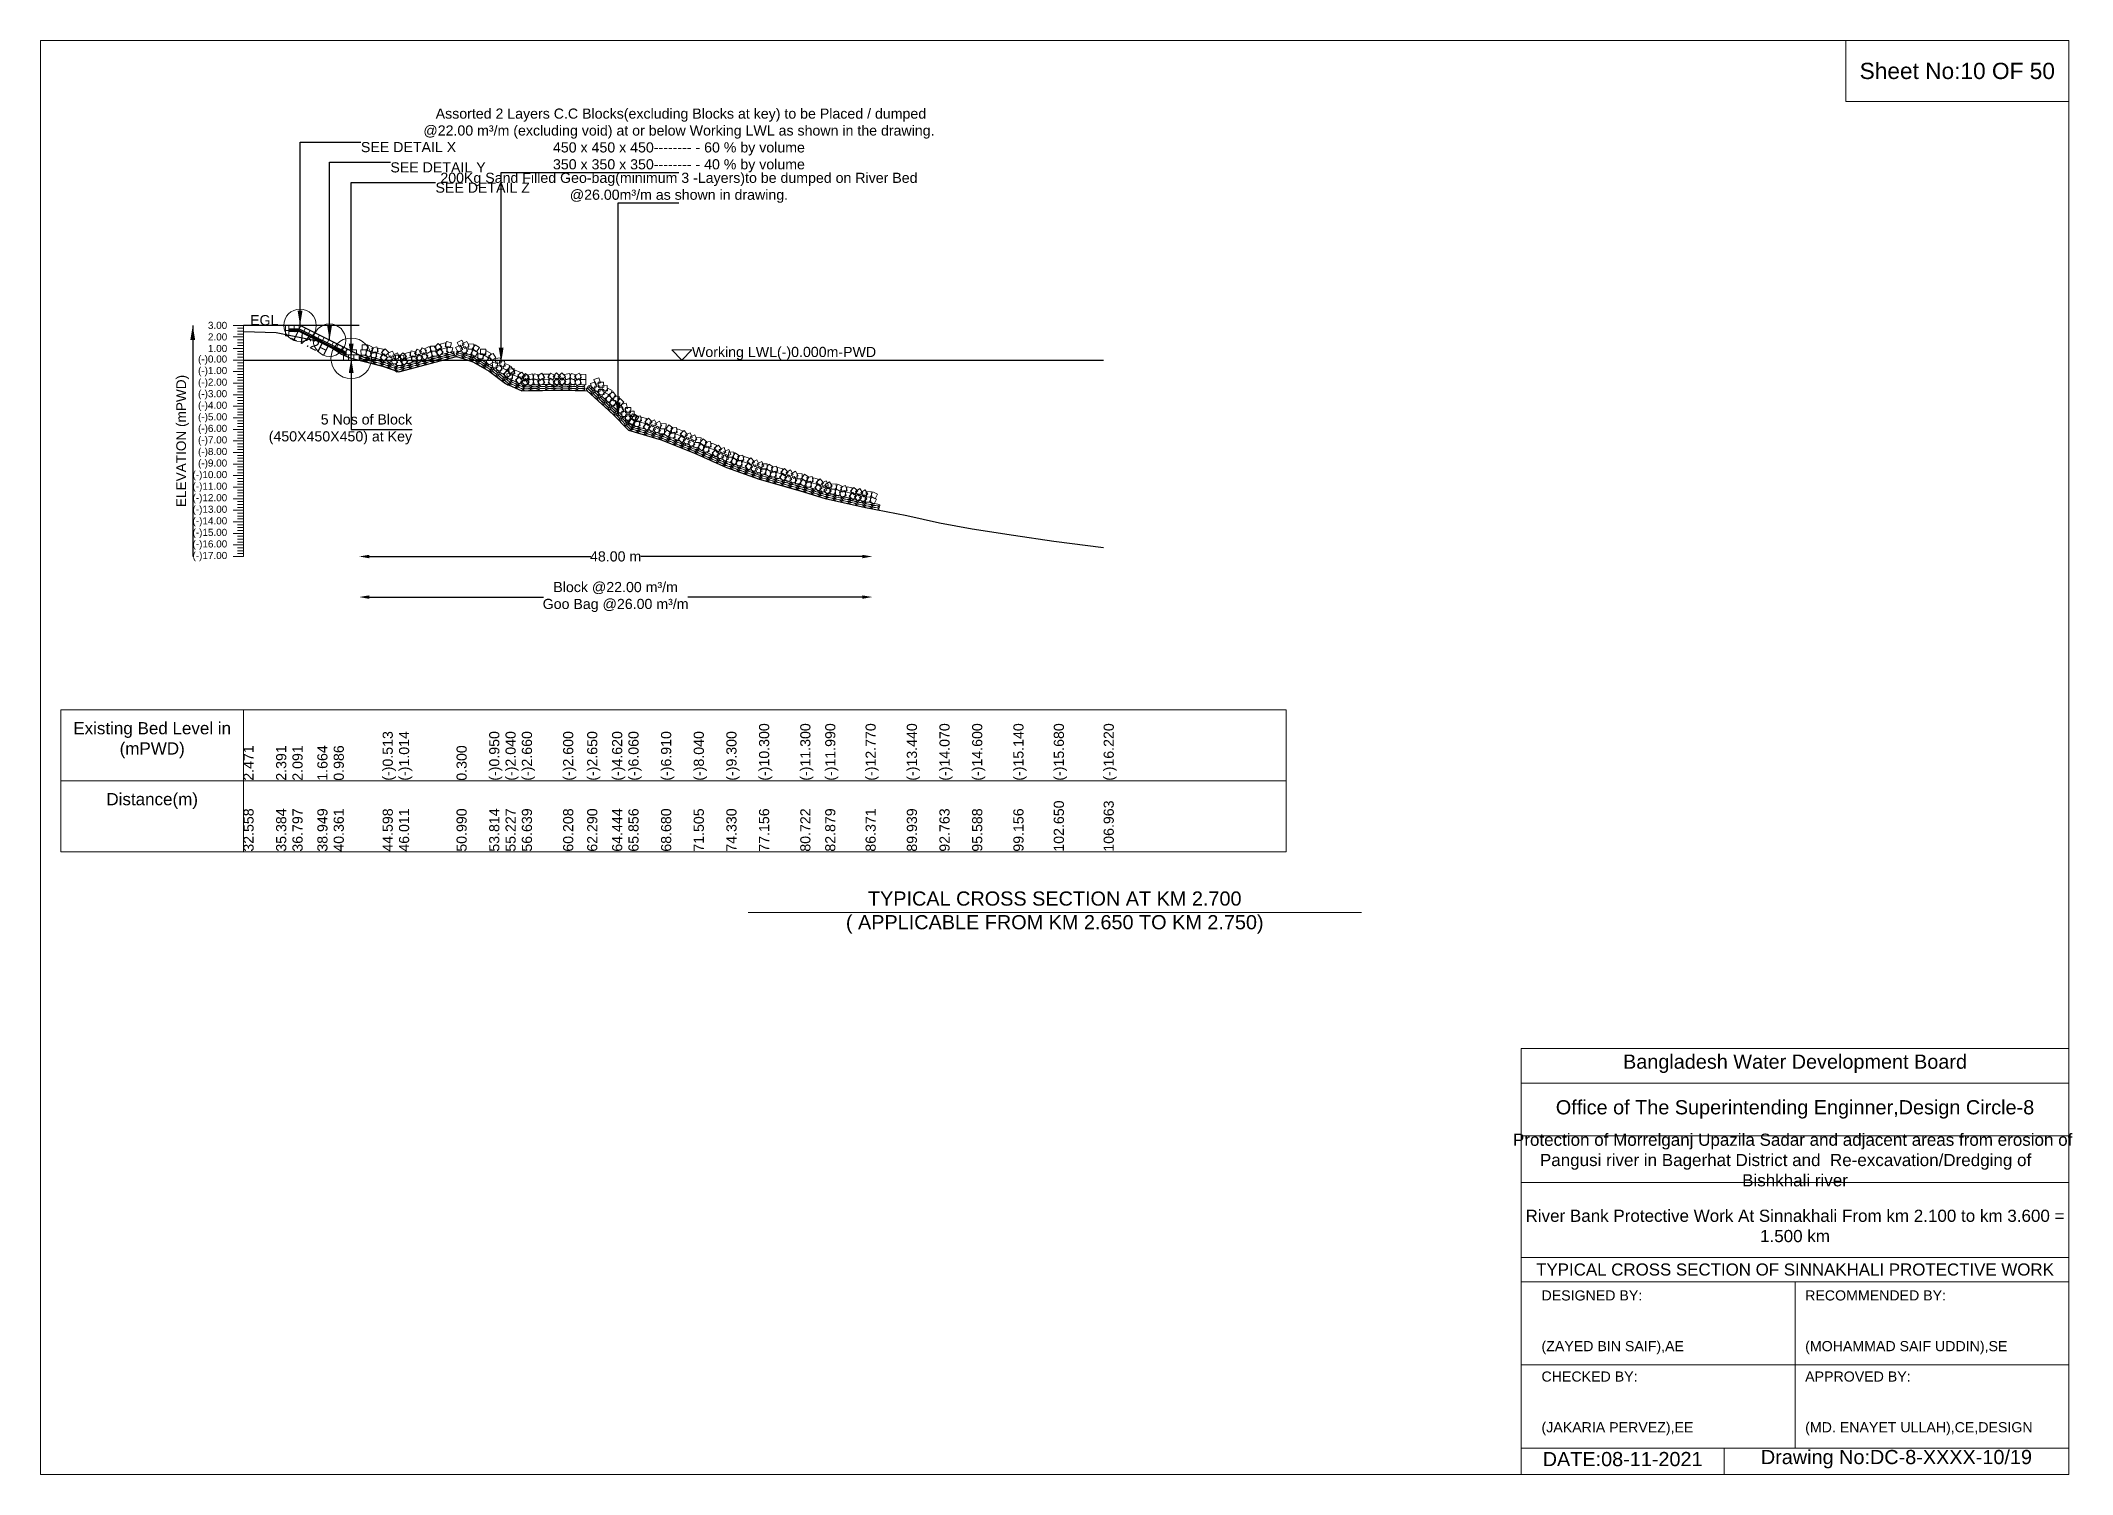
# Model space of a CAD drawing. Header units: inches. Extents: x 89000 to 380017, y -7071 to 0.
# Drawn here: x 235000 to 245017, y -7071 to 0 of the extents above; entities that cross this region are included whole.
import ezdxf

# ---------------------------------------------------------------- set-up
doc = ezdxf.new("R2010")
doc.units = ezdxf.units.IN
doc.header["$LTSCALE"] = 7
doc.header["$MEASUREMENT"] = 0
doc.header["$PDMODE"] = 3
for name, color, linetype, lineweight in [('Cross section Data Border', 7, 'Continuous', 9), ('Cross Section Labels', 7, 'Continuous', 9), ('Existing_Bed_Level for Xsection', 7, 'Continuous', 25), ('Long Section Labels', 7, 'Continuous', 9)]:
    doc.layers.add(name, color=color, linetype=linetype, lineweight=lineweight)
doc.styles.get("Standard").update_dxf_attribs({"font": 'arial.ttf'})
doc.dimstyles.new('Appron Lebeling Style', dxfattribs={"dimtxt": 50, "dimasz": 50, "dimexe": 0.18, "dimexo": 0.0625, "dimgap": 0.09, "dimtad": 0, "dimtih": 1, "dimtoh": 1, "dimdec": 4, "dimzin": 0, "dimdsep": 46, "dimtxsty": 'Standard', "dimcen": 0.09, "dimse1": 1, "dimse2": 1, "dimadec": 0, "dimazin": 0, "dimtfac": 1, "dimtdec": 4, "dimtofl": 0, "dimtmove": 0, "dimatfit": 3, "dimfxl": 1, "dimtolj": 1, "dimtzin": 0, "dimarcsym": 0})
doc.dimstyles.get("Standard").update_dxf_attribs({"dimtxt": 0.18, "dimasz": 0.18, "dimexe": 0.18, "dimexo": 0.0625, "dimgap": 0.09, "dimtad": 0, "dimtih": 1, "dimtoh": 1, "dimdec": 4, "dimzin": 0, "dimdsep": 46, "dimtxsty": 'Standard', "dimcen": 0.09, "dimadec": 0, "dimazin": 0, "dimtfac": 1, "dimtdec": 4, "dimtofl": 0, "dimtmove": 0, "dimatfit": 3, "dimfxl": 1, "dimtolj": 1, "dimtzin": 0, "dimarcsym": 0})

msp = doc.modelspace()

# ---------------------------------------------------------------- texts
at = {"layer": 'Cross section Data Border', "char_height": 60, "width": 800, "attachment_point": 5}
for s, insert in [('Existing Bed Level in (mPWD)', (235550, -3450)), ('Distance(m)', (235550, -3750))]:
    msp.add_mtext(s, dxfattribs=dict(at, insert=insert))
at = {"layer": 'Cross Section Labels'}
for s, insert, char_height, attachment_point in [('Sheet No:10 OF 50', (244450, -150), 80, 5), (' Assorted 2 Layers C.C Blocks(excluding Blocks at key) to be Placed / dumped^J@22.00 m³/m (excluding void) at or below Working LWL as shown in the drawing.^J450 x 450 x 450-------- - 60 % by volume^J350 x 350 x 350-------- - 40 % by volume', (238147.12435, -650), 50, 8), ('SEE DETAIL X', (236579.1015, -500), 50, 1), ('SEE DETAIL Y', (236724.4515, -600), 50, 1), ('SEE DETAIL Z', (236946.7515, -700), 50, 1), ('200Kg Sand Filled Geo-bag(minimum 3 -Layers)to be dumped on River Bed^J@26.00m³/m as shown in drawing.', (238147.12435, -800), 50, 8), ('EGL', (236172.46474, -1404.46), 50, 9), ('Working LWL(-)0.000m-PWD', (238211.4015, -1575.46), 50, 7), ('5 Nos of Block ^J(450X450X450) at Key', (236831.3265, -1917.46), 50, 6), ('TYPICAL CROSS SECTION AT KM 2.700^J( APPLICABLE FROM KM 2.650 TO KM 2.750)', (240000, -4300), 70, 5), ('Bangladesh Water Development Board', (243650, -5046), 70, 5), ('Office of The Superintending Enginner,Design Circle-8', (243650, -5271), 70, 5)]:
    msp.add_mtext(s, dxfattribs=dict(at, insert=insert, char_height=char_height, attachment_point=attachment_point))
at = {"layer": 'Cross Section Labels', "insert": (236339.03091, -1466.28867), "char_height": 50, "attachment_point": 2, "rotation": 333.434948823}
msp.add_mtext('1V:2H', dxfattribs=at)
at = {"layer": 'Cross Section Labels'}
for s, insert, char_height, width, attachment_point in [('Protection of Morrelganj Upazila Sadar and adjacent areas from erosion of  Pangusi river in Bagerhat District and  Re-excavation/Dredging of     Bishkhali river', (243650, -5521), 60, 2800, 5), ('River Bank Protective Work At Sinnakhali From km 2.100 to km 3.600 = 1.500 km', (243650, -5846), 60, 2700, 5), ('TYPICAL CROSS SECTION OF SINNAKHALI PROTECTIVE WORK', (243650, -6061), 59.5765532, 2800, 5), ('DESIGNED BY:^J^J^J(ZAYED BIN SAIF),AE', (242400, -6321), 50, 1400, 4), ('RECOMMENDED BY:^J^J^J(MOHAMMAD SAIF UDDIN),SE', (243700, -6321), 50, 1400, 4), ('CHECKED BY:^J^J^J(JAKARIA PERVEZ),EE', (242400, -6721), 50, 1400, 4), ('APPROVED BY:^J^J^J(MD. ENAYET ULLAH),CE,DESIGN', (243700, -6721), 50, 1400, 4), ('DATE:08-11-2021', (242800, -6996), 70, 1400, 5), ('Drawing No:DC-8-XXXX-10/19', (244150, -6996), 70, 2200, 5)]:
    msp.add_mtext(s, dxfattribs=dict(at, insert=insert, char_height=char_height, width=width, attachment_point=attachment_point))
at = {"layer": 'Long Section Labels', "char_height": 35, "attachment_point": 6}
for s, insert in [('3.00', (235920, -1404.46)), ('2.00', (235920, -1461.46)), ('1.00', (235920, -1518.46)), ('(-)0.00', (235920, -1575.46)), ('(-)1.00', (235920, -1632.46)), ('(-)2.00', (235920, -1689.46)), ('(-)3.00', (235920, -1746.46)), ('(-)4.00', (235920, -1803.46)), ('(-)5.00', (235920, -1860.46)), ('(-)6.00', (235920, -1917.46)), ('(-)7.00', (235920, -1974.46)), ('(-)8.00', (235920, -2031.46)), ('(-)9.00', (235920, -2088.46)), ('(-)10.00', (235920, -2145.46)), ('(-)11.00', (235920, -2202.46)), ('(-)12.00', (235920, -2259.46)), ('(-)13.00', (235920, -2316.46)), ('(-)14.00', (235920, -2373.46)), ('(-)15.00', (235920, -2430.46)), ('(-)16.00', (235920, -2487.46)), ('(-)17.00', (235920, -2544.46))]:
    msp.add_mtext(s, dxfattribs=dict(at, insert=insert))
at = {"layer": 'Long Section Labels', "rotation": 90}
for s, insert, char_height, attachment_point in [('ELEVATION (mPWD)', (235700, -1974.46), 48, 5), ('(-)10.300', (238542.0886, -3650), 50, 1), ('(-)11.300', (238745.35388, -3650), 50, 1), ('(-)11.990', (238868.34199, -3650), 50, 1), ('(-)12.770', (239067.37807, -3650), 50, 1), ('(-)13.440', (239270.72994, -3650), 50, 1), ('(-)14.070', (239431.71339, -3650), 50, 1), ('(-)14.600', (239592.71085, -3650), 50, 1), ('(-)15.140', (239796.13165, -3650), 50, 1), ('(-)15.680', (239995.25821, -3650), 50, 1), ('(-)16.220', (240241.08324, -3650), 50, 1), ('2.471', (236000, -3650), 50, 1), ('2.391', (236161.08034, -3650), 50, 1), ('2.091', (236241.62857, -3650), 50, 1), ('1.664', (236364.28945, -3650), 50, 1), ('0.986', (236444.78416, -3650), 50, 1), ('(-)0.513', (236686.31221, -3650), 50, 1), ('(-)1.014', (236766.83394, -3650), 50, 1), ('0.300', (237050.65557, -3650), 50, 1), ('(-)0.950', (237211.64073, -3650), 50, 1), ('(-)2.040', (237292.14234, -3650), 50, 1), ('(-)2.660', (237372.64937, -3650), 50, 1), ('(-)2.600', (237576.06891, -3650), 50, 1), ('(-)2.650', (237694.72427, -3650), 50, 1), ('(-)4.620', (237817.50957, -3650), 50, 1), ('(-)6.060', (237898.00094, -3650), 50, 1), ('(-)6.910', (238058.99835, -3650), 50, 1), ('(-)8.040', (238220.01339, -3650), 50, 1), ('(-)9.300', (238381.04405, -3650), 50, 1), ('32.558', (236000, -4000), 50, 1), ('35.384', (236161.08034, -4000), 50, 1), ('36.797', (236241.62857, -4000), 50, 1), ('38.949', (236364.28945, -4000), 50, 1), ('40.361', (236444.78416, -4000), 50, 1), ('44.598', (236686.31221, -4000), 50, 1), ('46.011', (236766.83394, -4000), 50, 1), ('50.990', (237050.65557, -4000), 50, 1), ('53.814', (237211.64073, -4000), 50, 1), ('55.227', (237292.14234, -4000), 50, 1), ('56.639', (237372.64937, -4000), 50, 1), ('60.208', (237576.06891, -4000), 50, 1), ('62.290', (237694.72427, -4000), 50, 1), ('64.444', (237817.50957, -4000), 50, 1), ('65.856', (237898.00094, -4000), 50, 1), ('68.680', (238058.99835, -4000), 50, 1), ('71.505', (238220.01339, -4000), 50, 1), ('74.330', (238381.04405, -4000), 50, 1), ('77.156', (238542.0886, -4000), 50, 1), ('80.722', (238745.35388, -4000), 50, 1), ('82.879', (238868.34199, -4000), 50, 1), ('86.371', (239067.37807, -4000), 50, 1), ('89.939', (239270.72994, -4000), 50, 1), ('92.763', (239431.71339, -4000), 50, 1), ('95.588', (239592.71085, -4000), 50, 1), ('99.156', (239796.13165, -4000), 50, 1), ('102.650', (239995.25821, -4000), 50, 1), ('106.963', (240241.08324, -4000), 50, 1)]:
    msp.add_mtext(s, dxfattribs=dict(at, insert=insert, char_height=char_height, attachment_point=attachment_point))

# ---------------------------------------------------------------- blocks, each defined once
blk = doc.blocks.new('*D45')
at = {"layer": 'Cross Section Labels', "color": 0, "lineweight": -2, "transparency": 16777216}
for p, q in [((236620, -2544), (237712, -2544)), ((239051, -2544), (237959, -2544))]:
    blk.add_line(p, q, dxfattribs=at)
at = {"layer": 'Cross Section Labels', "color": 0, "transparency": 16777216}
for points in [[(236620, -2536), (236620, -2553), (236570, -2544)], [(239051, -2536), (239051, -2553), (239101, -2544)]]:
    blk.add_solid(points, dxfattribs=at)
at = {"layer": 'Defpoints', "color": 0, "transparency": 16777216}
for p in [(236570, -1575), (239101, -2310), (239101, -2544)]:
    blk.add_point(p, dxfattribs=at)
at = {"layer": 'Cross Section Labels', "color": 0, "transparency": 16777216, "insert": (237835, -2544), "char_height": 50, "attachment_point": 5}
blk.add_mtext('\\A1;48.00 m', dxfattribs=at)
blk = doc.blocks.new('*D46')
at = {"layer": 'Cross Section Labels', "color": 0, "lineweight": -2, "transparency": 16777216}
for p, q in [((236620, -2744), (237480, -2744)), ((239051, -2744), (238191, -2744))]:
    blk.add_line(p, q, dxfattribs=at)
at = {"layer": 'Cross Section Labels', "color": 0, "transparency": 16777216}
for points in [[(236620, -2736), (236620, -2753), (236570, -2744)], [(239051, -2736), (239051, -2753), (239101, -2744)]]:
    blk.add_solid(points, dxfattribs=at)
at = {"layer": 'Defpoints', "color": 0, "transparency": 16777216}
for p in [(236570, -1575), (239101, -2310), (239101, -2744)]:
    blk.add_point(p, dxfattribs=at)
at = {"layer": 'Cross Section Labels', "color": 0, "transparency": 16777216, "insert": (237835, -2744), "char_height": 50, "attachment_point": 5}
blk.add_mtext('\\A1;Block @22.00 m³/m ^JGoo Bag @26.00 m³/m ', dxfattribs=at)

# ---------------------------------------------------------------- dimensions: what is measured, and where the dimension line sits
at = {"layer": 'Cross Section Labels'}
for base, text, picture, middle in [((239100.61594, -2544.46), '48.00 m', '*D45', (237835.20872, -2544.46)), ((239100.61594, -2744.46), 'Block @22.00 m³/m ^JGoo Bag @26.00 m³/m ', '*D46', (237835.20872, -2744.46))]:
    dim = msp.add_linear_dim(base=base, p1=(236569.8015, -1575.46), p2=(239100.61594, -2309.59216), text=text, dimstyle='Appron Lebeling Style', dxfattribs=at)
    dim.commit()
    dim.dimension.update_dxf_attribs({"geometry": picture, "text_midpoint": middle})

# ---------------------------------------------------------------- linework, layer by layer
at = {"layer": 'Cross section Data Border'}
msp.add_lwpolyline([(235100, -3300), (241141.58795, -3300), (241141.58795, -4000), (235100, -4000)], close=True, dxfattribs=at)
for points in [[(236000, -3300), (236000, -4000)], [(235100, -3650), (241141.58795, -3650)]]:
    msp.add_lwpolyline(points, dxfattribs=at)
at = {"layer": 'Cross Section Labels'}
for points in [[(235000, 0), (245000, 0), (245000, -7071), (235000, -7071)], [(243900, 0), (245000, 0), (245000, -300), (243900, -300)], [(238161.4015, -1575.46), (238211.4015, -1525.46), (238111.4015, -1525.46)]]:
    msp.add_lwpolyline(points, close=True, dxfattribs=at)
for points in [[(238488, -4300), (240000, -4300), (241512, -4300)], [(242300, -7071), (242300, -4971), (245000, -4971)], [(242300, -5141), (245000, -5141)], [(242300, -5401), (245000, -5401)], [(242300, -5631), (245000, -5631)], [(242300, -6001), (245000, -6001)], [(242300, -6121), (245000, -6121)], [(243650, -6121), (243650, -6941)], [(242300, -6531), (245000, -6531)], [(242300, -6941), (245000, -6941)], [(243300, -6941), (243300, -7071)]]:
    msp.add_lwpolyline(points, dxfattribs=at)
for centre, radius in [((236279.1015, -1404.46), 80), ((236424.4515, -1477.135), 80), ((236531.3265, -1566.91), 100)]:
    msp.add_circle(centre, radius, dxfattribs=at)
at = {"layer": 'Existing_Bed_Level for Xsection'}
for points in [[(236569.8015, -1404.46), (236000, -1404.46)], [(236000, -1434.613), (236161.08034, -1439.173), (236241.62857, -1456.273), (236364.28945, -1480.612), (236444.78416, -1519.258), (236483.29889, -1546.618), (236525.28669, -1564.288), (236686.31221, -1604.701), (236766.83394, -1633.258), (237050.65557, -1558.36), (237088.96928, -1569.76), (237131.14498, -1583.44), (237211.64073, -1629.61), (237292.14234, -1691.74), (237372.64937, -1727.08), (237576.06891, -1723.66), (237694.72427, -1726.51), (237817.50957, -1838.8), (237898.00094, -1920.88), (238058.99835, -1969.33), (238220.01339, -2033.74), (238381.04405, -2105.56), (238542.0886, -2162.56), (238745.35388, -2219.56), (238868.34199, -2258.89), (239067.37807, -2303.35), (239270.72994, -2341.54), (239431.71339, -2377.45), (239592.71085, -2407.66), (239796.13165, -2438.44), (239995.25821, -2469.22), (240241.08324, -2500)], [(236621.1015, -1575.46), (236282.71209, -1406.2653), (236279.1015, -1404.46), (236275.06474, -1404.46), (236223.76474, -1404.46)], [(236223.76474, -1421.56), (236275.06474, -1421.56), (236505.6765, -1536.86588)], [(236223.76474, -1427.26), (236273.71915, -1427.26), (236505.6765, -1543.23867)], [(236223.76474, -1432.96), (236272.37356, -1432.96), (236505.6765, -1549.61147)], [(236000, -1575.46), (240241.08324, -1575.46)]]:
    msp.add_lwpolyline(points, dxfattribs=at)
at = {"layer": 'Long Section Labels'}
for points in [[(236000, -1404.46), (235950, -1404.46)], [(236000, -1461.46), (235950, -1461.46)], [(236000, -1418.71), (235970, -1418.71)], [(236000, -1432.96), (235970, -1432.96)], [(236000, -1447.21), (235970, -1447.21)], [(236000, -1475.71), (235970, -1475.71)], [(236000, -1489.96), (235970, -1489.96)], [(236000, -2544.46), (236000, -2487.46), (236000, -2430.46), (236000, -2373.46), (236000, -2316.46), (236000, -2259.46), (236000, -2202.46), (236000, -2145.46), (236000, -2088.46), (236000, -2031.46), (236000, -1974.46), (236000, -1917.46), (236000, -1860.46), (236000, -1803.46), (236000, -1746.46), (236000, -1689.46), (236000, -1632.46), (236000, -1575.46), (236000, -1518.46), (236000, -1461.46), (236000, -1404.46)], [(236000, -1518.46), (235950, -1518.46)], [(236000, -1575.46), (235950, -1575.46)], [(236000, -1504.21), (235970, -1504.21)], [(236000, -1532.71), (235970, -1532.71)], [(236000, -1546.96), (235970, -1546.96)], [(236000, -1561.21), (235970, -1561.21)], [(236000, -1589.71), (235970, -1589.71)], [(236000, -1632.46), (235950, -1632.46)], [(236000, -1689.46), (235950, -1689.46)], [(236000, -1603.96), (235970, -1603.96)], [(236000, -1618.21), (235970, -1618.21)], [(236000, -1646.71), (235970, -1646.71)], [(236000, -1660.96), (235970, -1660.96)], [(236000, -1675.21), (235970, -1675.21)], [(236000, -1746.46), (235950, -1746.46)], [(236000, -1703.71), (235970, -1703.71)], [(236000, -1717.96), (235970, -1717.96)], [(236000, -1732.21), (235970, -1732.21)], [(236000, -1760.71), (235970, -1760.71)], [(236000, -1774.96), (235970, -1774.96)], [(236000, -1789.21), (235970, -1789.21)], [(236000, -1803.46), (235950, -1803.46)], [(236000, -1860.46), (235950, -1860.46)], [(236000, -1817.71), (235970, -1817.71)], [(236000, -1831.96), (235970, -1831.96)], [(236000, -1846.21), (235970, -1846.21)], [(236000, -1874.71), (235970, -1874.71)], [(236000, -1888.96), (235970, -1888.96)], [(236000, -1903.21), (235970, -1903.21)], [(236000, -1917.46), (235950, -1917.46)], [(236000, -1974.46), (235950, -1974.46)], [(236000, -1931.71), (235970, -1931.71)], [(236000, -1945.96), (235970, -1945.96)], [(236000, -1960.21), (235970, -1960.21)], [(236000, -1988.71), (235970, -1988.71)], [(236000, -2002.96), (235970, -2002.96)], [(236000, -2031.46), (235950, -2031.46)], [(236000, -2088.46), (235950, -2088.46)], [(236000, -2017.21), (235970, -2017.21)], [(236000, -2045.71), (235970, -2045.71)], [(236000, -2059.96), (235970, -2059.96)], [(236000, -2074.21), (235970, -2074.21)], [(236000, -2102.71), (235970, -2102.71)], [(236000, -2145.46), (235950, -2145.46)], [(236000, -2202.46), (235950, -2202.46)], [(236000, -2116.96), (235970, -2116.96)], [(236000, -2131.21), (235970, -2131.21)], [(236000, -2159.71), (235970, -2159.71)], [(236000, -2173.96), (235970, -2173.96)], [(236000, -2188.21), (235970, -2188.21)], [(236000, -2259.46), (235950, -2259.46)], [(236000, -2216.71), (235970, -2216.71)], [(236000, -2230.96), (235970, -2230.96)], [(236000, -2245.21), (235970, -2245.21)], [(236000, -2273.71), (235970, -2273.71)], [(236000, -2287.96), (235970, -2287.96)], [(236000, -2302.21), (235970, -2302.21)], [(236000, -2316.46), (235950, -2316.46)], [(236000, -2373.46), (235950, -2373.46)], [(236000, -2330.71), (235970, -2330.71)], [(236000, -2344.96), (235970, -2344.96)], [(236000, -2359.21), (235970, -2359.21)], [(236000, -2387.71), (235970, -2387.71)], [(236000, -2401.96), (235970, -2401.96)], [(236000, -2430.46), (235950, -2430.46)], [(236000, -2487.46), (235950, -2487.46)], [(236000, -2416.21), (235970, -2416.21)], [(236000, -2444.71), (235970, -2444.71)], [(236000, -2458.96), (235970, -2458.96)], [(236000, -2473.21), (235970, -2473.21)], [(236000, -2501.71), (235970, -2501.71)], [(236000, -2544.46), (235950, -2544.46)], [(236000, -2515.96), (235970, -2515.96)], [(236000, -2530.21), (235970, -2530.21)]]:
    msp.add_lwpolyline(points, dxfattribs=at)
for points in [[(236223.76474, -1404.46), (236206.66474, -1404.46), (236206.66474, -1430.11), (236223.76474, -1430.11)], [(236223.76474, -1430.11), (236206.66474, -1430.11), (236206.66474, -1455.76), (236223.76474, -1455.76)], [(236249.41474, -1404.46), (236223.76474, -1404.46), (236223.76474, -1421.56), (236249.41474, -1421.56)], [(236275.06474, -1404.46), (236249.41474, -1404.46), (236249.41474, -1421.56), (236275.06474, -1421.56)], [(236305.65415, -1417.73632), (236282.71209, -1406.2653), (236275.06474, -1421.56), (236298.0068, -1433.03103)], [(236328.59621, -1429.20735), (236305.65415, -1417.73632), (236298.0068, -1433.03103), (236320.94885, -1444.50206)], [(236351.53826, -1440.67838), (236328.59621, -1429.20735), (236320.94885, -1444.50206), (236343.89091, -1455.97309)], [(236374.48032, -1452.14941), (236351.53826, -1440.67838), (236343.89091, -1455.97309), (236366.83297, -1467.44411)], [(236397.42238, -1463.62044), (236374.48032, -1452.14941), (236366.83297, -1467.44411), (236389.77503, -1478.91514)], [(236420.36444, -1475.09147), (236397.42238, -1463.62044), (236389.77503, -1478.91514), (236412.71708, -1490.38617)], [(236443.30649, -1486.5625), (236420.36444, -1475.09147), (236412.71708, -1490.38617), (236435.65914, -1501.8572)], [(236466.24855, -1498.03352), (236443.30649, -1486.5625), (236435.65914, -1501.8572), (236458.6012, -1513.32823)], [(236489.19061, -1509.50455), (236466.24855, -1498.03352), (236458.6012, -1513.32823), (236481.54326, -1524.79926)], [(236611.29955, -1500.03876), (236585.65287, -1500.45187), (236586.06598, -1526.09854), (236611.71265, -1525.68544)], [(236641.00461, -1514.34364), (236618.59239, -1501.86907), (236606.11782, -1524.28129), (236628.53004, -1536.75586)], [(236960.13957, -1494.27297), (236941.92286, -1512.33048), (236959.98037, -1530.5472), (236978.19709, -1512.48969)], [(236993.98906, -1490.19246), (236969.18808, -1496.73722), (236975.73284, -1521.5382), (237000.53382, -1514.99344)], [(237025.39815, -1490.3021), (237000.64346, -1483.58435), (236993.92572, -1508.33904), (237018.68041, -1515.05678)], [(237068.81572, -1501.1301), (237046.25426, -1513.33268), (237058.45684, -1535.89414), (237081.0183, -1523.69157)], [(237076.13078, -1476.5453), (237053.56931, -1488.74788), (237065.77189, -1511.30934), (237088.33335, -1499.10676)], [(237112.92227, -1506.40797), (237100.70174, -1483.85623), (237078.15, -1496.07677), (237090.37053, -1518.62851)], [(237135.07783, -1497.19149), (237109.46204, -1495.86724), (237108.13779, -1521.48303), (237133.75358, -1522.80728)], [(237163.74622, -1513.47471), (237142.23002, -1499.51135), (237128.26665, -1521.02755), (237149.78286, -1534.99092)], [(236512.13267, -1520.97558), (236489.19061, -1509.50455), (236481.54326, -1524.79926), (236504.48531, -1536.27029)], [(236518.5015, -1549.81), (236492.8515, -1549.81), (236492.8515, -1575.46), (236518.5015, -1575.46)], [(236531.3265, -1524.16), (236505.6765, -1524.16), (236505.6765, -1549.81), (236531.3265, -1549.81)], [(236544.1515, -1549.81), (236518.5015, -1549.81), (236518.5015, -1575.46), (236544.1515, -1575.46)], [(236556.9765, -1524.16), (236531.3265, -1524.16), (236531.3265, -1549.81), (236556.9765, -1549.81)], [(236569.8015, -1549.81), (236544.1515, -1549.81), (236544.1515, -1575.46), (236569.8015, -1575.46)], [(236605.05574, -1524.91721), (236579.40906, -1525.33032), (236579.82217, -1550.97699), (236605.46884, -1550.56389)], [(236634.7608, -1539.22209), (236612.34858, -1526.74752), (236599.87401, -1549.15974), (236622.28623, -1561.63431)], [(236651.02302, -1534.5904), (236626.35153, -1541.60756), (236633.36869, -1566.27904), (236658.04017, -1559.26189)], [(236657.26683, -1509.71195), (236632.59534, -1516.72911), (236639.6125, -1541.40059), (236664.28398, -1534.38344)], [(236682.63544, -1547.36121), (236657.75698, -1541.1174), (236651.51317, -1565.99585), (236676.39162, -1572.23966)], [(236688.87925, -1522.48276), (236664.00079, -1516.23895), (236657.75698, -1541.1174), (236682.63544, -1547.36121)], [(236710.08757, -1562.62302), (236691.65343, -1544.78753), (236673.81794, -1563.22167), (236692.25208, -1581.05716)], [(236716.33138, -1537.74456), (236697.89724, -1519.90907), (236680.06175, -1538.34322), (236698.4959, -1556.17871)], [(236726.13086, -1555.12684), (236702.96995, -1566.14931), (236713.99241, -1589.31022), (236737.15332, -1578.28775)], [(236734.70441, -1530.95213), (236711.5435, -1541.9746), (236722.56596, -1565.13551), (236745.72687, -1554.11304)], [(236761.33286, -1586.84769), (236750.29196, -1563.69557), (236727.13983, -1574.73647), (236738.18074, -1597.8886)], [(236769.90641, -1562.67298), (236758.86551, -1539.52086), (236735.71338, -1550.56176), (236746.75429, -1573.71389)], [(236774.52821, -1551.99443), (236748.87841, -1551.89207), (236748.77605, -1577.54186), (236774.42584, -1577.64423)], [(236782.20596, -1577.59015), (236756.63557, -1575.57074), (236754.61616, -1601.14112), (236780.18655, -1603.16053)], [(236781.07296, -1576.79541), (236755.42317, -1576.69305), (236755.32081, -1602.34285), (236780.9706, -1602.44521)], [(236790.77951, -1553.41544), (236765.20912, -1551.39603), (236763.18971, -1576.96641), (236788.7601, -1578.98582)], [(236786.53271, -1540.08628), (236768.31599, -1558.14379), (236786.37351, -1576.3605), (236804.59022, -1558.30299)], [(236793.07747, -1564.88726), (236774.86075, -1582.94477), (236792.91826, -1601.16148), (236811.13498, -1583.10397)], [(236820.3822, -1536.00576), (236795.58122, -1542.55052), (236802.12598, -1567.3515), (236826.92696, -1560.80674)], [(236826.92696, -1560.80674), (236802.12598, -1567.3515), (236808.67073, -1592.15248), (236833.47172, -1585.60772)], [(236851.79128, -1536.1154), (236827.0366, -1529.39766), (236820.31886, -1554.15235), (236845.07354, -1560.87009)], [(236858.33604, -1560.91638), (236833.58136, -1554.19864), (236826.86361, -1578.95333), (236851.6183, -1585.67107)], [(236856.23519, -1521.05033), (236843.31727, -1543.20998), (236865.47691, -1556.1279), (236878.39483, -1533.96826)], [(236862.77995, -1545.85131), (236849.86202, -1568.01096), (236872.02167, -1580.92888), (236884.93959, -1558.76924)], [(236903.19213, -1527.40953), (236881.02221, -1514.50926), (236868.12193, -1536.67918), (236890.29186, -1549.57946)], [(236909.73689, -1552.21051), (236887.56696, -1539.31024), (236874.66669, -1561.48016), (236896.83661, -1574.38044)], [(236915.21514, -1507.99729), (236892.9557, -1520.74247), (236905.70088, -1543.00191), (236927.96032, -1530.25673)], [(236921.7599, -1532.79827), (236899.50046, -1545.54345), (236912.24564, -1567.80289), (236934.50508, -1555.05771)], [(236948.13507, -1506.18113), (236922.48527, -1506.07876), (236922.38291, -1531.72856), (236948.03271, -1531.83092)], [(236954.67983, -1530.98211), (236929.03003, -1530.87974), (236928.92767, -1556.52954), (236954.57747, -1556.6319)], [(236966.68433, -1519.07395), (236948.46762, -1537.13146), (236966.52513, -1555.34818), (236984.74184, -1537.29067)], [(237000.53382, -1514.99344), (236975.73284, -1521.5382), (236982.2776, -1546.33918), (237007.07858, -1539.79442)], [(237031.94291, -1515.10308), (237007.18822, -1508.38534), (237000.47048, -1533.14002), (237025.22516, -1539.85776)], [(237105.60722, -1530.99277), (237093.38668, -1508.44104), (237070.83494, -1520.66157), (237083.05548, -1543.21331)], [(237127.16395, -1521.59011), (237101.54816, -1520.26587), (237100.22391, -1545.88166), (237125.83971, -1547.20591)], [(237155.83235, -1537.87334), (237134.31614, -1523.90998), (237120.35278, -1545.42618), (237141.86898, -1559.38955)], [(237181.58358, -1543.87965), (237155.93365, -1543.93712), (237155.99112, -1569.58706), (237181.64105, -1569.52959)], [(237194.34546, -1521.62978), (237168.69552, -1521.68725), (237168.753, -1547.33718), (237194.40293, -1547.27971)], [(237208.5431, -1564.75123), (237186.29323, -1551.98936), (237173.53135, -1574.23923), (237195.78123, -1587.00111)], [(237221.30498, -1542.50136), (237199.0551, -1529.73948), (237186.29323, -1551.98936), (237208.5431, -1564.75123)], [(237230.82242, -1586.89112), (237217.92112, -1564.7218), (237195.75179, -1577.62309), (237208.65309, -1599.79242)], [(237243.58429, -1564.64125), (237230.683, -1542.47192), (237208.51367, -1555.37322), (237221.41497, -1577.54254)], [(237251.11021, -1584.23969), (237225.66907, -1587.50633), (237228.9357, -1612.94747), (237254.37684, -1609.68083)], [(237266.78186, -1563.93398), (237241.34072, -1567.20062), (237244.60736, -1592.64176), (237270.0485, -1589.37512)], [(237274.69137, -1625.34105), (237271.40448, -1599.90252), (237245.96595, -1603.18942), (237249.25284, -1628.62795)], [(237290.36303, -1605.03534), (237287.07613, -1579.59681), (237261.6376, -1582.88371), (237264.9245, -1608.32224)], [(237313.08068, -1602.73393), (237289.40877, -1592.85653), (237279.53136, -1616.52844), (237303.20328, -1626.40584)], [(237297.40902, -1623.03964), (237273.73711, -1613.16223), (237263.85971, -1636.83414), (237287.53162, -1646.71155)], [(237318.91501, -1648.02989), (237303.36142, -1627.63361), (237282.96514, -1643.1872), (237298.51873, -1663.58348)], [(237334.58667, -1627.72419), (237319.03307, -1607.3279), (237298.63679, -1622.8815), (237314.19038, -1643.27778)], [(237324.38627, -1641.01051), (237298.88949, -1643.80996), (237301.68894, -1669.30673), (237327.18571, -1666.50728)], [(237334.6962, -1617.52375), (237309.19942, -1620.3232), (237311.99887, -1645.81997), (237337.49565, -1643.02053)], [(237353.42271, -1658.88014), (237329.93595, -1648.57021), (237319.62602, -1672.05696), (237343.11277, -1682.3669)], [(237363.73264, -1635.39338), (237340.24588, -1625.08345), (237329.93595, -1648.57021), (237353.42271, -1658.88014)], [(237377.94136, -1678.51119), (237362.74382, -1657.84824), (237342.08088, -1673.04578), (237357.27841, -1693.70873)], [(237388.25129, -1655.02443), (237373.05376, -1634.36149), (237352.39081, -1649.55902), (237367.58835, -1670.22197)], [(237390.79471, -1669.48368), (237366.89313, -1678.79158), (237376.20104, -1702.69316), (237400.10262, -1693.38525)], [(237408.75298, -1658.91124), (237390.30626, -1641.08875), (237372.48377, -1659.53546), (237390.93048, -1677.35795)], [(237409.18416, -1684.55761), (237390.73744, -1666.73512), (237372.91495, -1685.18184), (237391.36166, -1703.00433)], [(237401.10464, -1645.99692), (237377.20307, -1655.30482), (237386.51097, -1679.2064), (237410.41255, -1669.8985)], [(237425.06489, -1642.93282), (237400.4054, -1649.99203), (237407.46461, -1674.65151), (237432.12409, -1667.59231)], [(237425.49607, -1668.5792), (237400.83658, -1675.63841), (237407.89579, -1700.29789), (237432.55527, -1693.23868)], [(237457.46568, -1649.0327), (237432.58284, -1642.80643), (237426.35656, -1667.68927), (237451.23941, -1673.91555)], [(237457.89686, -1674.67908), (237433.01402, -1668.4528), (237426.78774, -1693.33565), (237451.67059, -1699.56192)], [(237471.96714, -1640.33673), (237449.96442, -1653.52016), (237463.14785, -1675.52288), (237485.15057, -1662.33945)], [(237472.39833, -1665.98311), (237450.39561, -1679.16654), (237463.57903, -1701.16926), (237485.58175, -1687.98583)], [(237505.81147, -1644.45985), (237480.1651, -1644.89103), (237480.59628, -1670.5374), (237506.24265, -1670.10622)], [(237506.24265, -1670.10622), (237480.59628, -1670.5374), (237481.02746, -1696.18378), (237506.67383, -1695.7526)], [(237536.28515, -1652.06889), (237513.8517, -1639.63255), (237501.41535, -1662.066), (237523.84881, -1674.50234)], [(237536.71633, -1677.71527), (237514.28288, -1665.27892), (237501.84653, -1687.71238), (237524.27999, -1700.14872)], [(237544.19896, -1638.50142), (237526.36178, -1656.93394), (237544.7943, -1674.77111), (237562.63147, -1656.33859)], [(237544.63014, -1664.14779), (237526.79296, -1682.58031), (237545.22548, -1700.41749), (237563.06265, -1681.98497)], [(237588.2776, -1655.89297), (237569.83089, -1638.07048), (237552.0084, -1656.5172), (237570.45511, -1674.33969)], [(237588.70879, -1681.53935), (237570.26207, -1663.71686), (237552.43958, -1682.16357), (237570.88629, -1699.98606)], [(237607.36784, -1666.79099), (237582.44078, -1672.83786), (237588.48765, -1697.76491), (237613.4147, -1691.71804)], [(237607.98375, -1641.14838), (237583.0567, -1647.19525), (237589.10357, -1672.1223), (237614.03062, -1666.07543)], [(237639.49267, -1674.20819), (237614.88468, -1666.97154), (237607.64802, -1691.57953), (237632.25602, -1698.81619)], [(237640.10859, -1648.56559), (237615.50059, -1641.32893), (237608.26394, -1665.93692), (237632.87193, -1673.17358)], [(237654.33697, -1666.11133), (237631.81451, -1678.38576), (237644.08894, -1700.90821), (237666.61139, -1688.63379)], [(237654.95288, -1640.46873), (237632.43043, -1652.74315), (237644.70485, -1675.26561), (237667.22731, -1662.99119)], [(237687.98482, -1671.61234), (237662.34221, -1670.99643), (237661.7263, -1696.63903), (237687.3689, -1697.25495)], [(237688.60073, -1645.96974), (237662.95813, -1645.35382), (237662.34221, -1670.99643), (237687.98482, -1671.61234)], [(237742.61838, -1707.16195), (237734.86657, -1682.71135), (237710.41597, -1690.46315), (237718.16777, -1714.91376)], [(237759.92865, -1688.23375), (237752.17685, -1663.78315), (237727.72625, -1671.53495), (237735.47805, -1695.98556)], [(237757.69092, -1702.74345), (237732.06599, -1703.87729), (237733.19983, -1729.50221), (237758.82476, -1728.36837)], [(237775.00119, -1683.81525), (237749.37627, -1684.94909), (237750.51011, -1710.57401), (237776.13503, -1709.44017)], [(237795.07298, -1726.73979), (237793.91874, -1701.11578), (237768.29472, -1702.27002), (237769.44897, -1727.89404)], [(237777.7627, -1745.66799), (237776.60846, -1720.04398), (237750.98444, -1721.19822), (237752.13869, -1746.82224)], [(237800.59314, -1745.26892), (237777.8273, -1733.45202), (237766.0104, -1756.21786), (237788.77624, -1768.03476)], [(237817.90342, -1726.34072), (237795.13758, -1714.52382), (237783.32068, -1737.28966), (237806.08652, -1749.10656)], [(237819.9404, -1771.96543), (237806.14173, -1750.34323), (237784.51954, -1764.1419), (237798.31821, -1785.7641)], [(237837.25068, -1753.03723), (237823.45201, -1731.41503), (237801.82982, -1745.2137), (237815.62849, -1766.8359)], [(237836.45126, -1775.6129), (237811.40713, -1770.07086), (237805.86509, -1795.11499), (237830.90922, -1800.65703)], [(237858.20561, -1801.86526), (237839.27741, -1784.55498), (237821.96713, -1803.48318), (237840.89533, -1820.79346)], [(237853.76153, -1756.6847), (237828.71741, -1751.14266), (237823.17537, -1776.18679), (237848.2195, -1781.72883)], [(237875.51589, -1782.93706), (237856.58769, -1765.62678), (237839.27741, -1784.55498), (237858.20561, -1801.86526)], [(237893.9132, -1813.52175), (237887.50203, -1788.6859), (237862.66618, -1795.09707), (237869.07735, -1819.93292)], [(237875.59955, -1831.48094), (237869.18838, -1806.64509), (237844.35253, -1813.05626), (237850.7637, -1837.89211)], [(237890.89, -1827.88834), (237865.24133, -1827.62749), (237864.98048, -1853.27617), (237890.62915, -1853.53701)], [(237908.59866, -1871.84055), (237908.83908, -1846.19168), (237883.19021, -1845.95125), (237882.94979, -1871.60013)], [(237909.20365, -1809.92914), (237883.55498, -1809.6683), (237883.29413, -1835.31697), (237908.9428, -1835.57782)], [(237931.41703, -1872.68317), (237909.32724, -1859.64615), (237896.29023, -1881.73594), (237918.38002, -1894.77295)], [(237933.06231, -1878.21319), (237911.25312, -1864.71202), (237897.75194, -1886.52121), (237919.56113, -1900.02238)], [(237926.91231, -1853.88135), (237927.15273, -1828.23248), (237901.50386, -1827.99206), (237901.26344, -1853.64093)], [(237940.45388, -1853.65129), (237918.64469, -1840.15011), (237905.14351, -1861.9593), (237926.9527, -1875.46048)], [(237949.73068, -1854.72397), (237927.64089, -1841.68695), (237914.60388, -1863.77674), (237936.69367, -1876.81376)], [(237949.52194, -1874.34115), (237924.5514, -1880.20586), (237930.41611, -1905.1764), (237955.38665, -1899.31169)], [(237956.91351, -1849.77925), (237931.94298, -1855.64396), (237937.80769, -1880.61449), (237962.77822, -1874.74978)], [(237980.50767, -1888.56518), (237955.94577, -1881.17361), (237948.55419, -1905.73551), (237973.1161, -1913.12709)], [(237987.89924, -1864.00328), (237963.33734, -1856.61171), (237955.94577, -1881.17361), (237980.50767, -1888.56518)], [(238007.22201, -1905.08447), (237989.63538, -1886.41275), (237970.96366, -1903.99938), (237988.55029, -1922.6711)], [(238014.61358, -1880.52256), (237997.02695, -1861.85085), (237978.35524, -1879.43748), (237995.94187, -1898.10919)], [(238018.88829, -1894.56769), (237996.28893, -1906.69995), (238008.42119, -1929.2993), (238031.02055, -1917.16704)], [(238026.27986, -1870.00579), (238003.68051, -1882.13805), (238015.81277, -1904.7374), (238038.41212, -1892.60514)], [(238055.58661, -1924.54479), (238043.43636, -1901.9551), (238020.84667, -1914.10535), (238032.99693, -1936.69504)], [(238062.97819, -1899.98288), (238050.82793, -1877.3932), (238028.23825, -1889.54345), (238040.3885, -1912.13313)], [(238083.37797, -1889.72437), (238057.73975, -1888.94689), (238056.96227, -1914.58511), (238082.60049, -1915.36259)], [(238117.81238, -1910.34434), (238097.27741, -1894.97432), (238081.90739, -1915.50929), (238102.44236, -1930.87931)], [(238075.98639, -1914.28628), (238050.34818, -1913.5088), (238049.5707, -1939.14701), (238075.20891, -1939.92449)], [(238108.2857, -1934.15956), (238087.75073, -1918.78954), (238072.38071, -1939.32451), (238092.91568, -1954.69453)], [(238125.02246, -1931.75263), (238099.63234, -1935.39469), (238103.27441, -1960.7848), (238128.66452, -1957.14274)], [(238134.54914, -1907.9374), (238109.15902, -1911.57947), (238112.80109, -1936.96958), (238138.1912, -1933.32752)], [(238154.63461, -1948.65112), (238130.81938, -1939.12444), (238121.2927, -1962.93967), (238145.10793, -1972.46635)], [(238164.16129, -1924.8359), (238140.34606, -1915.30922), (238130.81938, -1939.12444), (238154.63461, -1948.65112)], [(238179.78977, -1967.45964), (238163.91645, -1947.31119), (238143.76799, -1963.1845), (238159.64131, -1983.33296)], [(238189.31645, -1943.64442), (238173.44313, -1923.49596), (238153.29467, -1939.36928), (238169.16799, -1959.51774)], [(238192.33719, -1958.01153), (238168.75688, -1968.10567), (238178.85102, -1991.68597), (238202.43133, -1981.59184)], [(238201.86387, -1934.1963), (238178.28356, -1944.29044), (238188.3777, -1967.87075), (238211.958, -1957.77661)], [(238226.25191, -1991.1051), (238216.139, -1967.53284), (238192.56674, -1977.64576), (238202.67965, -2001.21802)], [(238235.77859, -1967.28988), (238225.66568, -1943.71762), (238202.09342, -1953.83053), (238212.20633, -1977.40279)], [(238247.47613, -1982.68365), (238222.00609, -1979.65053), (238218.97297, -2005.12057), (238244.44301, -2008.15369)], [(238257.00281, -1958.86843), (238231.53277, -1955.83531), (238228.49965, -1981.30534), (238253.96969, -1984.33846)], [(238276.23289, -2003.01476), (238256.31275, -1986.85584), (238240.15383, -2006.77597), (238260.07396, -2022.9349)], [(238286.6808, -1979.58906), (238266.76066, -1963.43014), (238250.60174, -1983.35027), (238270.52187, -1999.50919)], [(238293.05075, -2001.26217), (238267.53795, -2003.91159), (238270.18737, -2029.42439), (238295.70017, -2026.77497)], [(238303.49867, -1977.83646), (238277.98586, -1980.48588), (238280.63528, -2005.99869), (238306.14808, -2003.34927)], [(238332.42949, -1995.87659), (238309.00378, -1985.42868), (238298.55587, -2008.85438), (238321.98158, -2019.3023)], [(238356.83224, -2015.65153), (238341.75651, -1994.89954), (238321.00453, -2009.97527), (238336.08025, -2030.72726)], [(238321.98158, -2019.3023), (238298.55587, -2008.85438), (238288.10796, -2032.28009), (238311.53366, -2042.728)], [(238346.38433, -2039.07723), (238331.3086, -2018.32525), (238310.55661, -2033.40097), (238325.63234, -2054.15296)], [(238359.29056, -2030.12548), (238335.33464, -2039.29263), (238344.50179, -2063.24855), (238368.45771, -2054.0814)], [(238369.73847, -2006.69978), (238345.78256, -2015.86693), (238354.9497, -2039.82284), (238378.90562, -2030.6557)], [(238391.8893, -2064.51612), (238382.70307, -2040.56751), (238358.75447, -2049.75373), (238367.94069, -2073.70234)], [(238402.33721, -2041.09042), (238393.15099, -2017.14181), (238369.20238, -2026.32803), (238378.3886, -2050.27664)], [(238409.46924, -2054.51493), (238383.89759, -2052.51166), (238381.89431, -2078.08331), (238407.46597, -2080.08658)], [(238418.02753, -2030.33481), (238392.45588, -2028.33154), (238390.45261, -2053.90319), (238416.02426, -2055.90646)], [(238437.69561, -2071.55289), (238416.55737, -2057.0237), (238402.02818, -2078.16193), (238423.16642, -2092.69113)], [(238446.2539, -2047.37277), (238425.11567, -2032.84358), (238410.58647, -2053.98182), (238431.72471, -2068.51101)], [(238454.32165, -2068.47281), (238429.09911, -2073.13607), (238433.76237, -2098.35861), (238458.98491, -2093.69535)], [(238462.87995, -2044.29269), (238437.65741, -2048.95595), (238442.32066, -2074.17849), (238467.5432, -2069.51523)], [(238484.59134, -2084.16309), (238460.41122, -2075.6048), (238451.85292, -2099.78491), (238476.03304, -2108.34321)], [(238493.14963, -2059.98297), (238468.96951, -2051.42468), (238460.41122, -2075.6048), (238484.59134, -2084.16309)], [(238510.4847, -2101.94162), (238493.81158, -2082.44985), (238474.3198, -2099.12297), (238490.99292, -2118.61475)], [(238519.04299, -2077.76151), (238502.36987, -2058.26973), (238482.87809, -2074.94285), (238499.55121, -2094.43463)], [(238522.6408, -2091.99508), (238499.48685, -2103.03216), (238510.52393, -2126.18611), (238533.67788, -2115.14903)], [(238531.19909, -2067.81496), (238508.04514, -2078.85204), (238519.08222, -2102.00599), (238542.23617, -2090.96891)], [(238557.86282, -2123.69371), (238546.8073, -2100.54855), (238523.66215, -2111.60407), (238534.71766, -2134.74922)], [(238566.42111, -2099.51359), (238555.3656, -2076.36843), (238532.22044, -2087.42395), (238543.27596, -2110.5691)], [(238582.36185, -2087.38786), (238556.71351, -2087.09546), (238556.42112, -2112.7438), (238582.06945, -2113.03619)], [(238611.66225, -2102.50428), (238589.60159, -2089.41804), (238576.51535, -2111.4787), (238598.57601, -2124.56494)], [(238628.0457, -2098.3216), (238603.19056, -2104.65758), (238609.52654, -2129.51272), (238634.38168, -2123.17674)], [(238575.43618, -2112.08518), (238549.78785, -2111.79278), (238549.49545, -2137.44112), (238575.14378, -2137.73351)], [(238604.73659, -2127.2016), (238582.67593, -2114.11536), (238569.58968, -2136.17602), (238591.65035, -2149.26227)], [(238621.12004, -2123.01892), (238596.2649, -2129.3549), (238602.60088, -2154.21004), (238627.45601, -2147.87406)], [(238652.36927, -2136.65432), (238627.67195, -2129.72865), (238620.74628, -2154.42597), (238645.44361, -2161.35164)], [(238659.29494, -2111.957), (238634.59762, -2105.03133), (238627.67195, -2129.72865), (238652.36927, -2136.65432)], [(238679.39129, -2152.66534), (238661.45463, -2134.32962), (238643.11891, -2152.26628), (238661.05556, -2170.602)], [(238686.31696, -2127.96802), (238668.3803, -2109.6323), (238650.04457, -2127.56895), (238667.98123, -2145.90468)], [(238690.85656, -2141.92978), (238668.49073, -2154.48734), (238681.04828, -2176.85317), (238703.41411, -2164.29561)], [(238697.78222, -2117.23246), (238675.41639, -2129.79002), (238687.97395, -2152.15585), (238710.33978, -2139.59829)], [(238728.11533, -2171.20737), (238715.53997, -2148.85155), (238693.18415, -2161.42691), (238705.75951, -2183.78273)], [(238735.041, -2146.51005), (238722.46564, -2124.15423), (238700.10981, -2136.72959), (238712.68517, -2159.08541)], [(238748.31743, -2160.56484), (238722.66909, -2160.27244), (238722.3767, -2185.92077), (238748.02503, -2186.21317)], [(238755.24309, -2135.86752), (238729.59476, -2135.57512), (238729.30236, -2161.22345), (238754.9507, -2161.51585)], [(238779.18092, -2176.87466), (238757.60708, -2163.00052), (238743.73293, -2184.57435), (238765.30677, -2198.4485)], [(238786.99369, -2152.44347), (238765.41986, -2138.56933), (238751.54571, -2160.14317), (238773.11955, -2174.01731)], [(238795.70469, -2173.28619), (238770.63701, -2178.72071), (238776.07154, -2203.78839), (238801.13921, -2198.35386)], [(238803.51747, -2148.855), (238778.44979, -2154.28952), (238783.88431, -2179.3572), (238808.95199, -2173.92267)], [(238826.44129, -2188.04086), (238802.0101, -2180.22808), (238794.19732, -2204.65927), (238818.62851, -2212.47205)], [(238834.25406, -2163.60967), (238809.82287, -2155.79689), (238802.0101, -2180.22808), (238826.44129, -2188.04086)], [(238852.86766, -2205.017), (238835.60465, -2186.04567), (238816.63333, -2203.30868), (238833.89633, -2222.28)], [(238860.68043, -2180.58581), (238843.41743, -2161.61449), (238824.4461, -2178.87749), (238841.70911, -2197.84881)], [(238864.71303, -2194.70236), (238841.90842, -2206.44427), (238853.65034, -2229.24888), (238876.45494, -2217.50696)], [(238872.5258, -2170.27117), (238849.7212, -2182.01308), (238861.46311, -2204.81769), (238884.26772, -2193.07577)], [(238897.74973, -2222.52411), (238883.99406, -2200.87453), (238862.34449, -2214.6302), (238876.10016, -2236.27978)], [(238903.34153, -2197.49104), (238889.58586, -2175.84147), (238867.93629, -2189.59714), (238881.69196, -2211.24671)], [(238922.94409, -2185.78087), (238897.31696, -2186.86378), (238898.39987, -2212.49091), (238924.027, -2211.408)], [(238953.01269, -2199.3049), (238930.28225, -2187.42004), (238918.39739, -2210.15048), (238941.12783, -2222.03534)], [(238969.14837, -2194.24999), (238944.66861, -2201.90923), (238952.32784, -2226.38899), (238976.8076, -2218.72975)], [(239001.0836, -2206.19066), (238976.05053, -2200.59886), (238970.45873, -2225.63192), (238995.4918, -2231.22372)], [(239028.92504, -2220.73014), (239010.03128, -2203.38228), (238992.68342, -2222.27604), (239011.57718, -2239.6239)], [(238917.35229, -2210.81393), (238891.72516, -2211.89684), (238892.80807, -2237.52397), (238918.4352, -2236.44106)], [(238947.42089, -2224.33797), (238924.69045, -2212.45311), (238912.80559, -2235.18354), (238935.53603, -2247.0684)], [(238963.55657, -2219.28306), (238939.07681, -2226.94229), (238946.73604, -2251.42205), (238971.2158, -2243.76282)], [(238995.4918, -2231.22372), (238970.45873, -2225.63192), (238964.86693, -2250.66499), (238989.9, -2256.25679)], [(239023.33324, -2245.76321), (239004.43948, -2228.41534), (238987.09162, -2247.3091), (239005.98538, -2264.65697)], [(239034.20654, -2234.42848), (239012.54602, -2248.16691), (239026.28445, -2269.82743), (239047.94497, -2256.089)], [(239039.79834, -2209.39542), (239018.13782, -2223.13384), (239031.87625, -2244.79437), (239053.53677, -2231.05594)], [(239072.98118, -2261.66671), (239059.22551, -2240.01713), (239037.57593, -2253.7728), (239051.33161, -2275.42238)], [(239078.57298, -2236.63364), (239064.81731, -2214.98407), (239043.16774, -2228.73974), (239056.92341, -2250.38931)], [(239090.74717, -2249.12756), (239065.17191, -2251.08429), (239067.12864, -2276.65954), (239092.70389, -2274.70282)], [(239095.48154, -2223.91827), (239069.90628, -2225.875), (239071.86301, -2251.45026), (239097.43826, -2249.49353)], [(239121.25972, -2261.61772), (239098.13699, -2250.51539), (239087.03466, -2273.63812), (239110.15739, -2284.74045)], [(239125.99409, -2236.40843), (239102.87136, -2225.3061), (239091.76903, -2248.42883), (239114.89176, -2259.53117)]]:
    msp.add_lwpolyline(points, close=True, dxfattribs=at)
for centre, major_axis in [((236589.37988, -1575.37838), (18.399, -4.61764)), ((236591.73866, -1565.97986), (18.399, -4.61764)), ((236594.09743, -1556.58133), (18.399, -4.61764)), ((236626.17788, -1584.61367), (18.399, -4.61764)), ((236628.53665, -1575.21515), (18.399, -4.61764)), ((236630.89542, -1565.81662), (18.399, -4.61764)), ((236662.97587, -1593.84896), (18.399, -4.61764)), ((236665.33464, -1584.45044), (18.399, -4.61764)), ((236667.69342, -1575.05191), (18.399, -4.61764)), ((236699.8665, -1604.36735), (17.87854, -6.34062)), ((236703.10539, -1595.23468), (17.87854, -6.34062)), ((236706.34429, -1586.10201), (17.87854, -6.34062)), ((236738.86248, -1607.91592), (17.87854, -6.34062)), ((236742.10138, -1598.78325), (17.87854, -6.34062)), ((236763.65589, -1609.04236), (18.3417, 4.84021)), ((236800.3393, -1599.36193), (18.3417, 4.84021)), ((236802.81176, -1608.73119), (18.3417, 4.84021)), ((236837.02271, -1589.68151), (18.3417, 4.84021)), ((236839.49517, -1599.05077), (18.3417, 4.84021)), ((236841.96763, -1608.42003), (18.3417, 4.84021)), ((236873.70611, -1580.00109), (18.3417, 4.84021)), ((236876.17858, -1589.37034), (18.3417, 4.84021)), ((236878.65104, -1598.7396), (18.3417, 4.84021)), ((236910.38952, -1570.32066), (18.3417, 4.84021)), ((236912.86198, -1579.68992), (18.3417, 4.84021)), ((236915.33445, -1589.05918), (18.3417, 4.84021)), ((236947.07292, -1560.64024), (18.3417, 4.84021)), ((236949.54539, -1570.0095), (18.3417, 4.84021)), ((236952.01785, -1579.37876), (18.3417, 4.84021)), ((236983.75633, -1550.95981), (18.3417, 4.84021)), ((236986.22879, -1560.32907), (18.3417, 4.84021)), ((236988.70126, -1569.69833), (18.3417, 4.84021)), ((237020.43974, -1541.27939), (18.3417, 4.84021)), ((237022.9122, -1550.64865), (18.3417, 4.84021)), ((237025.38466, -1560.01791), (18.3417, 4.84021)), ((237064.57578, -1557.44695), (18.18183, -5.40989)), ((237067.33925, -1548.15936), (18.18183, -5.40989)), ((237070.10271, -1538.87176), (18.18183, -5.40989)), ((237100.97236, -1568.5598), (18.04414, -5.85275)), ((237103.96205, -1559.34254), (18.04414, -5.85275)), ((237106.95174, -1550.12528), (18.04414, -5.85275)), ((237137.58705, -1581.54959), (16.45502, -9.43812)), ((237142.4082, -1573.14408), (16.45502, -9.43812)), ((237147.22935, -1564.73857), (16.45502, -9.43812)), ((237170.49709, -1600.42582), (16.45502, -9.43812)), ((237175.31824, -1592.02031), (16.45502, -9.43812)), ((237180.13939, -1583.6148), (16.45502, -9.43812)), ((237208.22828, -1610.89654), (16.45502, -9.43812)), ((237213.04943, -1602.49103), (16.45502, -9.43812)), ((236735.62358, -1617.04859), (17.87854, -6.34062)), ((236766.12836, -1618.41162), (18.3417, 4.84021)), ((236768.60082, -1627.78088), (18.3417, 4.84021)), ((236805.28423, -1618.10045), (18.3417, 4.84021)), ((237203.40713, -1619.30205), (16.45502, -9.43812)), ((237234.92122, -1641.45739), (15.0172, -11.59006)), ((237240.84163, -1633.78634), (15.0172, -11.59006)), ((237246.76203, -1626.1153), (15.0172, -11.59006)), ((237264.95562, -1664.63751), (15.0172, -11.59006)), ((237270.87602, -1656.96646), (15.0172, -11.59006)), ((237276.79643, -1649.29542), (15.0172, -11.59006)), ((237294.99001, -1687.81763), (15.0172, -11.59006)), ((237300.91042, -1680.14658), (15.0172, -11.59006)), ((237306.83082, -1672.47554), (15.0172, -11.59006)), ((237328.69914, -1702.49601), (17.36976, -7.62477)), ((237332.594, -1693.62324), (17.36976, -7.62477)), ((237336.48887, -1684.75046), (17.36976, -7.62477)), ((237367.33353, -1708.87277), (17.36976, -7.62477)), ((237371.22839, -1700), (17.36976, -7.62477)), ((237397.99185, -1702.4255), (18.96692, 0.31888)), ((237435.92569, -1701.78774), (18.96692, 0.31888)), ((237473.85953, -1701.14998), (18.96692, 0.31888)), ((237511.79337, -1700.51221), (18.96692, 0.31888)), ((237549.72721, -1699.87445), (18.96692, 0.31888)), ((237588.6482, -1699.73016), (18.96413, -0.4555)), ((237626.57646, -1700.64116), (18.96413, -0.4555)), ((237664.50472, -1701.55217), (18.96413, -0.4555)), ((237716.33371, -1713.44452), (13.99846, -12.80191)), ((237363.43866, -1717.74555), (17.36976, -7.62477)), ((237398.15474, -1712.11414), (18.96692, 0.31888)), ((237398.31763, -1721.80277), (18.96692, 0.31888)), ((237436.08858, -1711.47637), (18.96692, 0.31888)), ((237436.25147, -1721.165), (18.96692, 0.31888)), ((237474.02242, -1710.83861), (18.96692, 0.31888)), ((237474.18531, -1720.52724), (18.96692, 0.31888)), ((237511.95626, -1710.20084), (18.96692, 0.31888)), ((237512.11915, -1719.88947), (18.96692, 0.31888)), ((237549.8901, -1709.56308), (18.96692, 0.31888)), ((237550.05299, -1719.25171), (18.96692, 0.31888)), ((237588.18285, -1719.10457), (18.96413, -0.4555)), ((237588.41552, -1709.41736), (18.96413, -0.4555)), ((237626.11111, -1720.01557), (18.96413, -0.4555)), ((237626.34379, -1710.32837), (18.96413, -0.4555)), ((237664.03937, -1720.92658), (18.96413, -0.4555)), ((237664.27205, -1711.23937), (18.96413, -0.4555)), ((237703.25483, -1727.74583), (13.99846, -12.80191)), ((237709.79427, -1720.59518), (13.99846, -12.80191)), ((237731.25174, -1753.34966), (13.99846, -12.80191)), ((237737.79118, -1746.199), (13.99846, -12.80191)), ((237744.33062, -1739.04835), (13.99846, -12.80191)), ((237759.24865, -1778.95348), (13.99846, -12.80191)), ((237765.78809, -1771.80283), (13.99846, -12.80191)), ((237772.32753, -1764.65217), (13.99846, -12.80191)), ((237787.24556, -1804.55731), (13.99846, -12.80191)), ((237793.785, -1797.40665), (13.99846, -12.80191)), ((237800.32444, -1790.256), (13.99846, -12.80191)), ((237828.32135, -1815.85982), (13.99846, -12.80191)), ((237815.24248, -1830.16113), (13.99846, -12.80191)), ((237821.78191, -1823.01048), (13.99846, -12.80191)), ((237842.2791, -1857.13859), (13.28182, -13.54396)), ((237849.19759, -1850.354), (13.28182, -13.54396)), ((237856.11608, -1843.56942), (13.28182, -13.54396)), ((237868.84274, -1884.22651), (13.28182, -13.54396)), ((237875.76123, -1877.44192), (13.28182, -13.54396)), ((237882.67972, -1870.65734), (13.28182, -13.54396)), ((237895.40639, -1911.31443), (13.28182, -13.54396)), ((237902.32488, -1904.52985), (13.28182, -13.54396)), ((237909.24337, -1897.74526), (13.28182, -13.54396)), ((237933.03218, -1906.12401), (18.16489, -5.46648)), ((237927.44744, -1924.68189), (18.16489, -5.46648)), ((237930.23981, -1915.40295), (18.16489, -5.46648)), ((237963.77722, -1935.61485), (18.16489, -5.46648)), ((237966.56959, -1926.33591), (18.16489, -5.46648)), ((237969.36197, -1917.05697), (18.16489, -5.46648)), ((238000.10701, -1946.54781), (18.16489, -5.46648)), ((238002.89938, -1937.26887), (18.16489, -5.46648)), ((238005.69175, -1927.98993), (18.16489, -5.46648)), ((238036.43679, -1957.48077), (18.16489, -5.46648)), ((238039.22917, -1948.20183), (18.16489, -5.46648)), ((238042.02154, -1938.92289), (18.16489, -5.46648)), ((238072.79377, -1969.63024), (17.61268, -7.04551)), ((238076.39273, -1960.63337), (17.61268, -7.04551)), ((238079.9917, -1951.63651), (17.61268, -7.04551)), ((238108.01913, -1983.72125), (17.61268, -7.04551)), ((238111.6181, -1974.72439), (17.61268, -7.04551)), ((238115.21706, -1965.72753), (17.61268, -7.04551)), ((238143.24449, -1997.81227), (17.61268, -7.04551)), ((238146.84346, -1988.81541), (17.61268, -7.04551)), ((238150.44243, -1979.81855), (17.61268, -7.04551)), ((238178.46985, -2011.90329), (17.61268, -7.04551)), ((238182.06882, -2002.90642), (17.61268, -7.04551)), ((238185.66779, -1993.90956), (17.61268, -7.04551)), ((238220.89315, -2008.00058), (17.61268, -7.04551)), ((238213.69522, -2025.9943), (17.61268, -7.04551)), ((238217.29418, -2016.99744), (17.61268, -7.04551)), ((238248.65122, -2041.20749), (17.32461, -7.72681)), ((238252.59821, -2032.35778), (17.32461, -7.72681)), ((238256.5452, -2023.50807), (17.32461, -7.72681)), ((238283.30044, -2056.66111), (17.32461, -7.72681)), ((238287.24743, -2047.8114), (17.32461, -7.72681)), ((238291.19442, -2038.96169), (17.32461, -7.72681)), ((238317.94966, -2072.11474), (17.32461, -7.72681)), ((238321.89665, -2063.26503), (17.32461, -7.72681)), ((238325.84364, -2054.41532), (17.32461, -7.72681)), ((238352.59888, -2087.56836), (17.32461, -7.72681)), ((238356.54587, -2078.71865), (17.32461, -7.72681)), ((238360.49286, -2069.86894), (17.32461, -7.72681)), ((238387.02741, -2102.53823), (17.88254, -6.32933)), ((238390.26055, -2093.40352), (17.88254, -6.32933)), ((238393.49368, -2084.2688), (17.88254, -6.32933)), ((238426.02563, -2106.06218), (17.88254, -6.32933)), ((238429.25876, -2096.92747), (17.88254, -6.32933)), ((238465.02384, -2109.58614), (17.88254, -6.32933)), ((238422.79249, -2115.1969), (17.88254, -6.32933)), ((238458.55757, -2127.85556), (17.88254, -6.32933)), ((238461.79071, -2118.72085), (17.88254, -6.32933)), ((238494.32266, -2140.51423), (17.88254, -6.32933)), ((238497.55579, -2131.37952), (17.88254, -6.32933)), ((238500.78892, -2122.24481), (17.88254, -6.32933)), ((238530.08774, -2153.1729), (17.88254, -6.32933)), ((238533.32087, -2144.03819), (17.88254, -6.32933)), ((238536.554, -2134.90348), (17.88254, -6.32933)), ((238566.01816, -2164.23848), (18.26504, -5.12191)), ((238568.63452, -2154.90838), (18.26504, -5.12191)), ((238571.25089, -2145.57828), (18.26504, -5.12191)), ((238602.54824, -2174.48231), (18.26504, -5.12191)), ((238605.16461, -2165.15221), (18.26504, -5.12191)), ((238607.78097, -2155.82211), (18.26504, -5.12191)), ((238639.07832, -2184.72613), (18.26504, -5.12191)), ((238641.69469, -2175.39604), (18.26504, -5.12191)), ((238644.31105, -2166.06594), (18.26504, -5.12191)), ((238675.60841, -2194.96996), (18.26504, -5.12191)), ((238678.22477, -2185.63986), (18.26504, -5.12191)), ((238680.84113, -2176.30977), (18.26504, -5.12191)), ((238712.13849, -2205.21379), (18.26504, -5.12191)), ((238714.75485, -2195.88369), (18.26504, -5.12191)), ((238717.37121, -2186.55359), (18.26504, -5.12191)), ((238751.76601, -2206.3504), (18.06822, -5.77798)), ((238754.7175, -2197.12084), (18.06822, -5.77798)), ((238790.85394, -2208.67681), (18.06822, -5.77798)), ((238748.81451, -2215.57996), (18.06822, -5.77798)), ((238784.95096, -2227.13593), (18.06822, -5.77798)), ((238787.90245, -2217.90637), (18.06822, -5.77798)), ((238821.0874, -2238.69189), (18.06822, -5.77798)), ((238824.0389, -2229.46233), (18.06822, -5.77798)), ((238826.99039, -2220.23277), (18.06822, -5.77798)), ((238857.22385, -2250.24786), (18.06822, -5.77798)), ((238860.17534, -2241.0183), (18.06822, -5.77798)), ((238863.12683, -2231.78874), (18.06822, -5.77798)), ((238893.52075, -2259.54994), (18.51334, -4.13545)), ((238895.63321, -2250.09301), (18.51334, -4.13545)), ((238897.74567, -2240.63607), (18.51334, -4.13545)), ((238930.54744, -2267.82084), (18.51334, -4.13545)), ((238932.65989, -2258.3639), (18.51334, -4.13545)), ((238934.77235, -2248.90697), (18.51334, -4.13545)), ((238967.57412, -2276.09173), (18.51334, -4.13545)), ((238969.68658, -2266.63479), (18.51334, -4.13545)), ((238971.79903, -2257.17786), (18.51334, -4.13545)), ((239004.6008, -2284.36262), (18.51334, -4.13545)), ((239006.71326, -2274.90569), (18.51334, -4.13545)), ((239008.82572, -2265.44875), (18.51334, -4.13545)), ((239041.62748, -2292.63352), (18.51334, -4.13545)), ((239043.73994, -2283.17658), (18.51334, -4.13545)), ((239045.8524, -2273.71965), (18.51334, -4.13545)), ((239078.56415, -2300.52107), (18.64367, -3.50133)), ((239080.35269, -2290.99756), (18.64367, -3.50133)), ((239082.14123, -2281.47406), (18.64367, -3.50133)), ((239115.85149, -2307.52373), (18.64367, -3.50133)), ((239117.64003, -2298.00022), (18.64367, -3.50133)), ((239119.42857, -2288.47671), (18.64367, -3.50133))]:
    msp.add_ellipse(centre, major_axis=major_axis, ratio=0.255, dxfattribs=at)

msp.set_redraw_order([(e.dxf.handle, doc.entitydb.next_handle()) for e in msp.query("TEXT MTEXT ATTDEF DIMENSION ARC_DIMENSION")])  # texts and dimensions are drawn at this point

# ---------------------------------------------------------------- leaders
at = {"layer": 'Cross Section Labels', "annotation_type": 0, "has_hookline": 1}
for points, hookline_direction, text_width in [([(236279.1015, -1404.46), (236279.1015, -500), (236579.0115, -500)], 0, 466.13233), ([(236424.4515, -1477.135), (236424.4515, -600), (236724.3615, -600)], 0, 466.03001), ([(236531.3265, -1566.91), (236531.3265, -700), (236946.6615, -700)], 0, 460.91405), ([(237270.56906, -1587.00289), (237270.56906, -650), (238147.03435, -650)], 0, 2510.77763), ([(237847.12435, -1855.45273), (237847.12435, -800), (238147.03435, -800)], 0, 2345.7367), ([(236531.3265, -1566.91), (236531.3265, -1917.46), (236831.4165, -1917.46)], 1, 701.90996)]:
    msp.add_leader(points, dimstyle='Standard', override={"dimasz": 72}, dxfattribs=dict(at, hookline_direction=hookline_direction, text_width=text_width))
at = {"layer": 'Long Section Labels'}
msp.add_leader([(235750, -1404.46), (235750, -2544.46)], dimstyle='Standard', override={"dimasz": 72}, dxfattribs=at)

doc.saveas('drawing.dxf')
